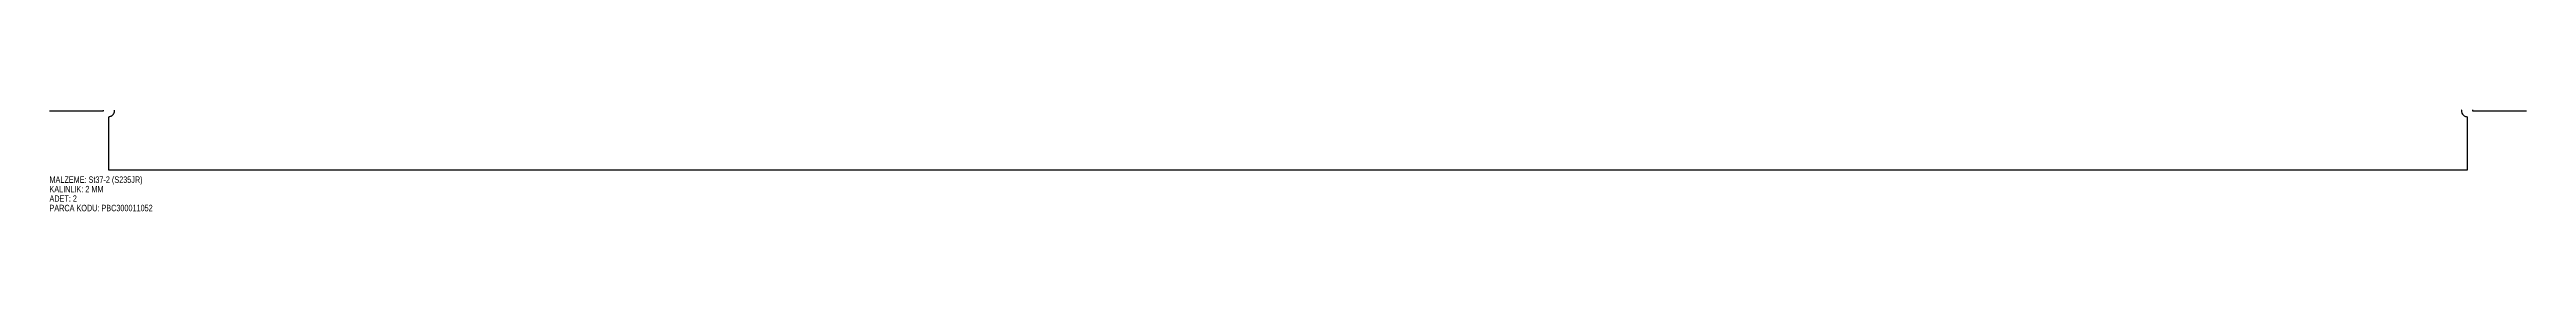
# Model space of a CAD drawing. Header units: millimetres. Extents: x -192 to 1381, y -1150 to 2027.
# Drawn here: x -182 to 1124, y 445 to 499 of the extents above; entities that cross this region are included whole.
import ezdxf

# ---------------------------------------------------------------- set-up
doc = ezdxf.new("R2010")
doc.units = ezdxf.units.MM
doc.linetypes.add('SLD-Katı', pattern=[0])
doc.layers.add('SRC_GEOMETRY', color=7, linetype='SLD-Katı')
doc.layers.add('SRC_INFO', color=1, linetype='SLD-Katı')
doc.styles.add('SLDTEXTSTYLE0', font='TXT', dxfattribs={"width": 0.736842})

msp = doc.modelspace()

# ---------------------------------------------------------------- texts
at = {"layer": 'SRC_INFO', "color": 1, "char_height": 3.4, "attachment_point": 1, "style": 'SLDTEXTSTYLE0'}
for s, insert in [('MALZEME: St37-2 (S235JR)', (-181.8, 463.5)), ('KALINLIK: 2 MM', (-181.8, 458.5)), ('ADET: 2', (-181.8, 453.5)), ('PARCA KODU: PBC300011052', (-181.8, 448.5))]:
    msp.add_mtext(s, dxfattribs=dict(at, insert=insert))

# ---------------------------------------------------------------- linework, layer by layer
at = {"layer": 'SRC_GEOMETRY', "color": 7, "linetype": 'SLD-Katı'}
for p, q in [((-153.5, 498.1), (-181.8, 498.1)), ((-153.5, 498.6), (-153.5, 498.1)), ((-148.3, 496.2), (-148, 496.5)), ((-148, 496.5), (-147.8, 496.9)), ((-147.8, 496.9), (-147.7, 497.1)), ((-147.7, 497.3), (-147.6, 497.5)), ((-147.7, 497.1), (-147.7, 497.3)), ((-147.5, 498.4), (-147.6, 498.6)), ((-147.6, 497.7), (-147.5, 497.9)), ((-147.6, 497.5), (-147.6, 497.7)), ((-147.5, 498.1), (-147.5, 498.4)), ((-147.5, 497.9), (-147.5, 498.1)), ((1090.3, 498.8), (1090.2, 498.6)), ((1090.2, 498.6), (1090.2, 498.1)), ((1090.2, 498.1), (1090.2, 497.7)), ((1090.2, 497.7), (1090.3, 497.3)), ((1090.3, 497.3), (1090.4, 496.9)), ((1090.4, 496.9), (1090.7, 496.5)), ((1090.7, 496.5), (1090.9, 496.2)), ((1096.1, 498.6), (1096.1, 498.8)), ((1096.2, 498.4), (1096.1, 498.6)), ((1096.2, 498.1), (1096.2, 498.4)), ((1124.4, 498.1), (1096.2, 498.1)), ((-150.5, 495.1), (-150.3, 495.1)), ((-150.5, 466.9), (-150.5, 495.1)), ((-150.3, 495.1), (-150.1, 495.2)), ((-150.1, 495.2), (-149.9, 495.2)), ((-149.9, 495.2), (-149.7, 495.3)), ((-149.7, 495.3), (-149.5, 495.3)), ((-149.5, 495.3), (-149.3, 495.4)), ((-149.3, 495.4), (-149.1, 495.5)), ((-149.1, 495.5), (-148.9, 495.6)), ((-148.9, 495.6), (-148.6, 495.9)), ((-148.6, 495.9), (-148.3, 496.2)), ((1090.9, 496.2), (1091.2, 495.9)), ((1091.2, 495.9), (1091.6, 495.6)), ((1091.6, 495.6), (1091.9, 495.4)), ((1091.9, 495.4), (1092.3, 495.2)), ((1092.3, 495.2), (1092.7, 495.2)), ((1092.7, 495.2), (1093.2, 495.1)), ((1093.2, 495.1), (1093.2, 466.9)), ((1093.2, 466.9), (-150.5, 466.9))]:
    msp.add_line(p, q, dxfattribs=at)

msp.set_redraw_order([(e.dxf.handle, doc.entitydb.next_handle()) for e in msp.query("TEXT MTEXT ATTDEF DIMENSION ARC_DIMENSION")])  # texts and dimensions are drawn at this point

doc.saveas('drawing.dxf')
